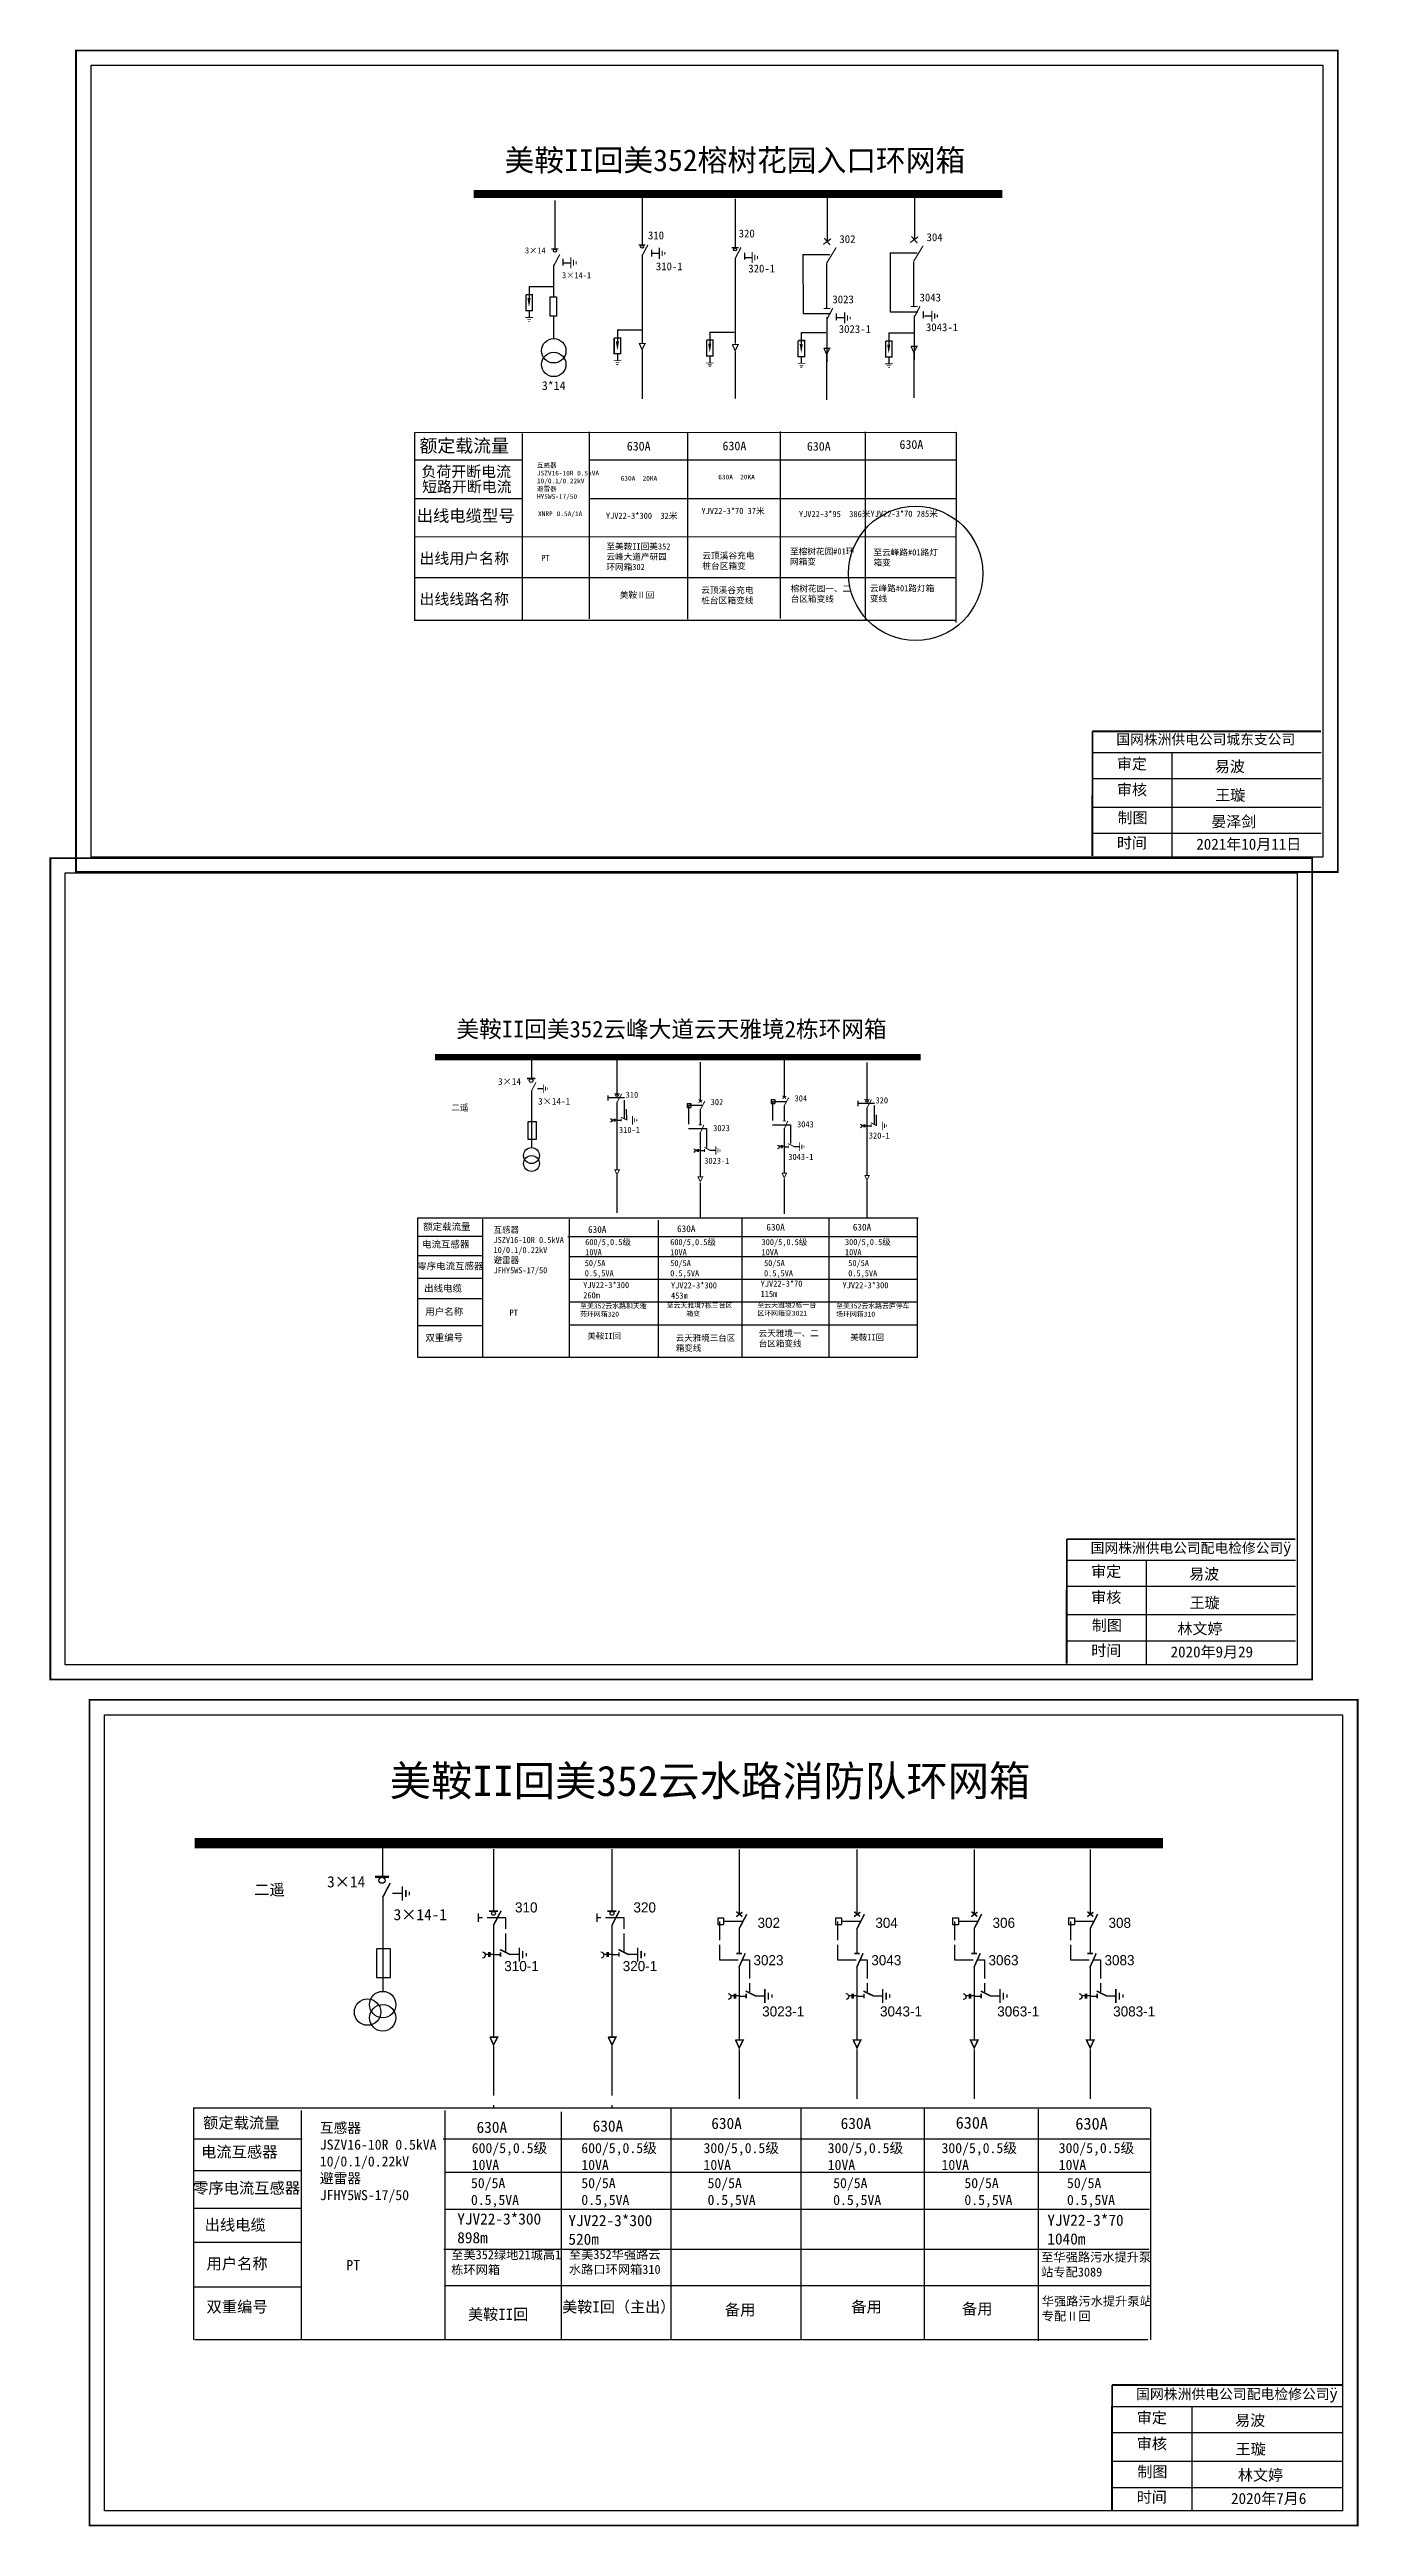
# Model space of a CAD drawing. Header units: millimetres. Extents: x 3402 to 6779, y -862 to 1372.
# Drawn here: x 5086 to 5927, y -252 to 1339 of the extents above; entities that cross this region are included whole.
import ezdxf

# ---------------------------------------------------------------- set-up
doc = ezdxf.new("R2010")
doc.units = ezdxf.units.MM
for name, pattern in [('ACAD_ISO02W100', [15, 12, -3]), ('CENTER', [50.8, 31.75, -6.35, 6.35, -6.35]), ('DASHED2', [9.525, 6.35, -3.175])]:
    doc.linetypes.add(name, pattern=pattern)
doc.layers.add('2', color=7, linetype='Continuous')
doc.styles.add('_txtstyle_3.96_0_0', font='simsun.ttc', dxfattribs={"height": 3.96024})
doc.styles.add('_txtstyle_300.00_0_0300', font='simsun.ttc', dxfattribs={"height": 300})
doc.styles.add('HZ', font='simkai.ttf')
doc.styles.add('hztxt_txtstyle_0.00_0_0', font='simkai.ttf')
doc.styles.add('hztxt_txtstyle_1.80_0_0', font='', dxfattribs={"height": 1.8, "bigfont": 'hztxt.shx'})
doc.styles.add('hztxt_txtstyle_2.70_0_0', font='simkai.ttf', dxfattribs={"height": 2.7})
doc.styles.add('KaiTi_txtstyle_1.11_0_0', font='simkai.ttf', dxfattribs={"height": 1.109414})
doc.styles.add('KaiTi_txtstyle_3.00_0_0', font='simkai.ttf', dxfattribs={"height": 3})
doc.styles.add('SimSun_txtstyle_200.00_0_0200', font='', dxfattribs={"height": 200})
doc.styles.add('STYLE1', font='txt.shx', dxfattribs={"height": 2.6})
doc.styles.add('字体', font='simkai_0.ttf', dxfattribs={"height": 2.5})
doc.styles.add('楷体_GB2312_txtstyle_1.09_0_0', font='simkai_0.ttf', dxfattribs={"height": 1.0944})
doc.styles.add('黑体_txtstyle_14.00_0_0', font='simhei.ttf', dxfattribs={"height": 14})
doc.styles.get('hztxt_txtstyle_1.80_0_0').set_extended_font_data('hztxt')
doc.styles.get('SimSun_txtstyle_200.00_0_0200').set_extended_font_data('SimSun')

msp = doc.modelspace()

# ---------------------------------------------------------------- texts
at = {"color": 0}
for s, height, style, p in [('3×14', 3.92, 'HZ', (5391.3, 1208.4)), ('3×14-1', 3.92, 'HZ', (5415.1, 1192.5)), ('额定载流量', 8.44, 'HZ', (5323.5, 1080.7)), ('负荷开断电流', 7.03, 'HZ', (5324.8, 1064.8)), ('短路开断电流', 7.03, 'HZ', (5325.2, 1055.1)), ('出线电缆型号', 7.69, 'HZ', (5321.7, 1036.1)), ('出线用户名称', 7.03, 'HZ', (5323.5, 1009)), ('出线线路名称', 7.03, 'HZ', (5323.5, 982.9)), ('310', 6.48, 'hztxt_txtstyle_1.80_0_0', (5384.9, 142.7)), ('320', 6.48, 'hztxt_txtstyle_1.80_0_0', (5461, 142.7)), ('302', 6.48, 'hztxt_txtstyle_1.80_0_0', (5540.7, 132.8)), ('304', 6.48, 'hztxt_txtstyle_1.80_0_0', (5616.4, 132.8)), ('306', 6.48, 'hztxt_txtstyle_1.80_0_0', (5691.7, 132.8)), ('308', 6.48, 'hztxt_txtstyle_1.80_0_0', (5766.2, 132.8)), ('310-1', 6.48, 'hztxt_txtstyle_1.80_0_0', (5378, 105)), ('320-1', 6.48, 'hztxt_txtstyle_1.80_0_0', (5454.1, 105)), ('3023', 6.48, 'hztxt_txtstyle_1.80_0_0', (5538.1, 108.8)), ('3043', 6.48, 'hztxt_txtstyle_1.80_0_0', (5613.8, 108.8)), ('3063', 6.48, 'hztxt_txtstyle_1.80_0_0', (5689.1, 108.8)), ('3083', 6.48, 'hztxt_txtstyle_1.80_0_0', (5763.6, 108.8)), ('3023-1', 6.48, 'hztxt_txtstyle_1.80_0_0', (5543.7, 75.9)), ('3043-1', 6.48, 'hztxt_txtstyle_1.80_0_0', (5619.4, 75.9)), ('3063-1', 6.48, 'hztxt_txtstyle_1.80_0_0', (5694.7, 75.9)), ('3083-1', 6.48, 'hztxt_txtstyle_1.80_0_0', (5769.2, 75.9))]:
    msp.add_text(s, height=height, dxfattribs=dict(at, style=style)).set_placement(p)
for s, height, p in [('310', 5.06, (5470.3, 1217.5)), ('320', 5.06, (5528.6, 1218.7)), ('302', 5.06, (5593.3, 1215.1)), ('304', 5.06, (5649.3, 1216.3)), ('310-1', 5.06, (5475.4, 1197.6)), ('320-1', 5.06, (5534.8, 1196.2)), ('3023', 5.06, (5588.8, 1176.4)), ('3043', 5.06, (5644.8, 1177.6)), ('3023-1', 5.06, (5592.9, 1157.3)), ('3043-1', 5.06, (5648.9, 1158.5)), ('3*14', 5.62, (5402.1, 1120.7)), ('630A', 5.62, (5456.7, 1081.8)), ('630A', 5.62, (5518.2, 1082)), ('630A', 5.62, (5572.4, 1081.7)), ('630A', 5.62, (5631.9, 1082.9))]:
    msp.add_text(s, height=height, dxfattribs=at).set_placement(p)
for s, p in [('XNRP', (5399.7, 1039.7)), ('0.5A/1A', (5411.7, 1039.7))]:
    msp.add_text(s, height=3).set_placement(p)
at = {"color": 0, "linetype": 'Continuous', "style": 'hztxt_txtstyle_2.70_0_0'}
for s, height, p in [('3×14', 4.34, (5374, 674.3)), ('310', 3.95, (5456, 666)), ('3×14-1', 4.34, (5399.7, 661.6)), ('302', 3.95, (5510.6, 661.3)), ('304', 3.95, (5564.5, 663.7)), ('320', 3.95, (5616.5, 662.4)), ('310-1', 3.95, (5451.7, 643.4)), ('3023', 3.95, (5512.2, 644.6)), ('3043', 3.95, (5566.1, 647)), ('320-1', 3.95, (5612.2, 639.8)), ('3023-1', 3.95, (5506.5, 623.6)), ('3043-1', 3.95, (5560.5, 626.1)), ('3×14', 7.2, (5264.2, 158.8)), ('3×14-1', 7.2, (5306.9, 137.7))]:
    msp.add_text(s, height=height, dxfattribs=at).set_placement(p)
at = {"color": 7, "linetype": 'Continuous', "attachment_point": 1}
for s, insert, char_height, width, style in [('美鞍II回美352榕树花园入口环网箱', (5378.2, 1275.3), 14, 326.781, '黑体_txtstyle_14.00_0_0'), ('YJV22-3*300  32{\\fKaiTi|b0|i0|c134|p49;米}', (5443.3, 1041.9), 3.96, 43.583, '_txtstyle_3.96_0_0'), ('YJV22-3*70 37{\\fKaiTi|b0|i0|c134|p49;米}', (5504.7, 1045), 3.96, 43.583, '_txtstyle_3.96_0_0'), ('YJV22-3*95  386{\\fKaiTi|b0|i0|c134|p49;米}', (5567.3, 1043), 3.96, 43.583, '_txtstyle_3.96_0_0'), ('YJV22-3*70 285{\\fKaiTi|b0|i0|c134|p49;米}', (5613.3, 1043.2), 3.96, 43.583, '_txtstyle_3.96_0_0'), ('{\\fKaiTi|b0|i0|c134|p49;至美鞍}II{\\fKaiTi|b0|i0|c134|p49;回美}352{\\fKaiTi|b0|i0|c134|p49;云峰大道产研园环网箱}302', (5443.6, 1022.2), 3.96, 43.583, '_txtstyle_3.96_0_0'), ('{\\fKaiTi|b0|i0|c134|p49;至榕树花园}#01{\\fKaiTi|b0|i0|c134|p49;环网箱变}', (5561.6, 1019), 3.96, 43.583, '_txtstyle_3.96_0_0'), ('{\\fSimSun|b0|i0|c134|p2;至云峰路#0\\fSimSun|b0|i0|c0|p2;1\\fSimSun|b0|i0|c134|p2;路灯箱变}', (5615.2, 1018.4), 3.96, 43.583, '_txtstyle_3.96_0_0'), ('榕树花园一、二台区箱变线', (5562, 995.1), 3.96, 43.583, '_txtstyle_3.96_0_0'), ('{\\fSimSun|b0|i0|c134|p2;云峰路#0\\fSimSun|b0|i0|c0|p2;1\\fSimSun|b0|i0|c134|p2;路灯箱变线}', (5612.9, 995.3), 3.96, 43.583, '_txtstyle_3.96_0_0'), ('{\\fSimSun|b0|i0|c134|p2;晏泽剑}', (5832.2, 847), 7.069, 55.282, '楷体_GB2312_txtstyle_1.09_0_0'), ('2021{\\fSimSun|b0|i0|c134|p2;年}10{\\fSimSun|b0|i0|c134|p2;月11日}', (5822.6, 832.5), 7.069, 103.399, '楷体_GB2312_txtstyle_1.09_0_0'), ('{\\fSimSun|b0|i0|c134|p2;美鞍II回}', (5431.4, 515), 3.892, 38.893, '字体'), ('{\\fSimSun|b0|i0|c134|p2;云天雅境三台区箱变线}', (5488.2, 513.7), 3.892, 38.893, '字体'), ('{\\fSimSun|b0|i0|c134|p2;美鞍II回}', (5600.3, 514.1), 3.892, 38.893, '字体'), ('{\\fSimSun|b0|i0|c134|p2;林文婷}', (5810.5, 328.5), 7.069, 55.282, '楷体_GB2312_txtstyle_1.09_0_0'), ('2020{\\fSimSun|b0|i0|c134|p2;年}9{\\fSimSun|b0|i0|c134|p2;月29}', (5806.1, 313.6), 7.069, 103.399, '楷体_GB2312_txtstyle_1.09_0_0'), ('{\\fSimSun|b0|i0|c134|p2;YJV22-3*300 \\P520m}', (5419.2, -51.6), 7.202, 116.111, 'KaiTi_txtstyle_1.11_0_0'), ('{\\fSimSun|b0|i0|c134|p2;至美352华强路云水路口环网箱310}', (5419.5, -74.1), 5.762, 62.347, 'KaiTi_txtstyle_1.11_0_0'), ('{\\fSimSun|b0|i0|c134|p2;美鞍II回}', (5354.7, -111.9), 7.105, 70.995, '字体'), ('{\\fSimSun|b0|i0|c134|p2;美鞍I回（主出）}', (5415.2, -107.1), 7.105, 70.995, '楷体_GB2312_txtstyle_1.09_0_0'), ('{\\fSimSun|b0|i0|c134|p2;林文婷}', (5849.3, -215.2), 7.105, 55.564, '楷体_GB2312_txtstyle_1.09_0_0'), ('2020{\\fSimSun|b0|i0|c134|p2;年}7{\\fSimSun|b0|i0|c134|p2;月6}', (5844.9, -230.2), 7.105, 103.925, '楷体_GB2312_txtstyle_1.09_0_0')]:
    msp.add_mtext(s, dxfattribs=dict(at, insert=insert, char_height=char_height, width=width, style=style))
at = {"linetype": 'Continuous', "attachment_point": 1}
for s, insert, char_height, width, style in [('\\A1;{\\fSimSun|b0|i0|c134|p2;互感器\\PJSZV16-10R 0.5kVA\\P10/0.1/0.22kV\\P避雷器\\PHY5WS-17/50}', (5399, 1073.8), 3, 33.191, 'KaiTi_txtstyle_3.00_0_0'), ('{\\fSimSun|b0|i0|c134|p2;50/5A\\P0.5,5VA}', (5508.6, -27.9), 6.482, 116.111, 'hztxt_txtstyle_2.70_0_0'), ('{\\fSimSun|b0|i0|c134|p2;50/5A\\P0.5,5VA}', (5589.3, -27.9), 6.482, 116.111, 'hztxt_txtstyle_2.70_0_0')]:
    msp.add_mtext(s, dxfattribs=dict(at, insert=insert, char_height=char_height, width=width, style=style))
at = {"color": 7, "linetype": 'Continuous', "lineweight": 0, "ltscale": 1.910949, "char_height": 3, "attachment_point": 1, "style": '_txtstyle_300.00_0_0300'}
for insert in [(5515.5, 1066.3), (5452.8, 1065.5)]:
    msp.add_mtext('630A  20KA', dxfattribs=dict(at, insert=insert))
at = {"color": 0, "linetype": 'Continuous', "attachment_point": 1}
for s, insert, char_height, width, style in [('{\\fSimSun|b0|i0|c134|p2;PT}', (5401.8, 1014.8), 3.96, 43.583, 'STYLE1'), ('{\\fSimSun|b0|i0|c134|p2;美鞍Ⅱ回}', (5452.2, 991), 3.96, 43.583, 'STYLE1'), ('{\\H0.9167x;\\C256;国网株洲供电公司城东支公司}', (5771.2, 899.5), 7.069, 193.259, '字体'), ('\\f\uffbfﾬￌﾣﾤ_GB2312|b0|i0|c134|p49;审定', (5771.6, 884.1), 7.069, 55.282, '字体'), ('{\\fSimSun|b0|i0|c134|p2;易波}', (5834.5, 882.4), 7.069, 55.282, '字体'), ('\\f\uffbfﾬￌﾣﾤ_GB2312|b0|i0|c134|p49;审核', (5771.6, 867.5), 7.069, 55.282, '字体'), ('{\\fSimSun|b0|i0|c134|p2;王璇}', (5834.8, 864), 7.069, 55.282, '字体'), ('\\f\uffbfﾬￌﾣﾤ_GB2312|b0|i0|c134|p49;制图', (5772, 849.5), 7.069, 55.282, '字体'), ('\\f\uffbfﾬￌﾣﾤ_GB2312|b0|i0|c134|p49;时间', (5771.6, 833.3), 7.069, 55.282, '字体'), ('{\\fSimSun|b0|i0|c134|p2;美鞍II回美352云峰大道云天雅境2栋环网箱}', (5347.2, 715.5), 10.669, 304.967, '字体'), ('{\\fSimSun|b0|i0|c134|p2;二遥}', (5344, 661.7), 3.946, 63.608, 'hztxt_txtstyle_2.70_0_0'), ('{\\fSimSun|b0|i0|c134|p2;电流互感器}', (5325.2, 574.1), 4.34, 69.969, 'hztxt_txtstyle_2.70_0_0'), ('{\\fSimSun|b0|i0|c134|p2;额定载流量}', (5325.9, 585.4), 4.34, 69.969, 'hztxt_txtstyle_2.70_0_0'), ('\\A1;{\\fSimSun|b0|i0|c134|p2;互感器\\PJSZV16-10R 0.5kVA\\P10/0.1/0.22kV\\P避雷器\\PJFHY5WS-17/50}', (5371.1, 583.2), 3.906, 72.027, 'hztxt_txtstyle_2.70_0_0'), ('\\A1;{\\fSimSun|b0|i0|c134|p2;600/5,0.5级\\P10VA}', (5430, 575.3), 3.906, 72.027, 'hztxt_txtstyle_2.70_0_0'), ('{\\fSimSun|b0|i0|c134|p2;630A}', (5431.8, 583.6), 4.34, 69.969, 'hztxt_txtstyle_2.70_0_0'), ('\\A1;{\\fSimSun|b0|i0|c134|p2;600/5,0.5级\\P10VA}', (5484.6, 575.3), 3.906, 72.027, 'hztxt_txtstyle_2.70_0_0'), ('{\\fSimSun|b0|i0|c134|p2;630A}', (5489, 584.1), 4.34, 69.969, 'hztxt_txtstyle_2.70_0_0'), ('\\A1;{\\fSimSun|b0|i0|c134|p2;300/5,0.5级\\P10VA}', (5543.3, 575.3), 3.906, 72.027, 'hztxt_txtstyle_2.70_0_0'), ('{\\fSimSun|b0|i0|c134|p2;630A}', (5546.4, 585.1), 4.34, 69.969, 'hztxt_txtstyle_2.70_0_0'), ('\\A1;{\\fSimSun|b0|i0|c134|p2;300/5,0.5级\\P10VA}', (5596.9, 575.3), 3.906, 72.027, 'hztxt_txtstyle_2.70_0_0'), ('{\\fSimSun|b0|i0|c134|p2;630A}', (5601.9, 585.1), 4.34, 69.969, 'hztxt_txtstyle_2.70_0_0'), ('{\\fSimSun|b0|i0|c134|p2;零序电流互感器}', (5322.1, 560.1), 4.34, 69.969, 'hztxt_txtstyle_2.70_0_0'), ('{\\fSimSun|b0|i0|c134|p2;50/5A\\P0.5,5VA}', (5429.7, 561.8), 3.906, 69.969, 'hztxt_txtstyle_2.70_0_0'), ('{\\fSimSun|b0|i0|c134|p2;50/5A\\P0.5,5VA}', (5484.6, 561.8), 3.906, 69.969, 'hztxt_txtstyle_2.70_0_0'), ('{\\fSimSun|b0|i0|c134|p2;50/5A\\P0.5,5VA}', (5544.9, 561.8), 3.906, 69.969, 'hztxt_txtstyle_2.70_0_0'), ('{\\fSimSun|b0|i0|c134|p2;50/5A\\P0.5,5VA}', (5599, 561.8), 3.906, 69.969, 'hztxt_txtstyle_2.70_0_0'), ('{\\fSimSun|b0|i0|c134|p2;出线电缆}', (5326.5, 545.8), 4.34, 69.969, 'hztxt_txtstyle_2.70_0_0'), ('{\\fSimSun|b0|i0|c134|p2;YJV22-3*300 \\P260m}', (5428.7, 547.7), 3.946, 63.608, 'hztxt_txtstyle_2.70_0_0'), ('{\\fSimSun|b0|i0|c134|p2;YJV22-3*300 \\P453m}', (5485.1, 547.5), 3.946, 63.608, 'hztxt_txtstyle_2.70_0_0'), ('{\\fSimSun|b0|i0|c134|p2;YJV22-3*70\\P115m}', (5542.7, 548.6), 3.946, 63.608, 'hztxt_txtstyle_2.70_0_0'), ('{\\fSimSun|b0|i0|c134|p2;YJV22-3*300}', (5595.3, 547.6), 3.946, 63.608, 'hztxt_txtstyle_2.70_0_0'), ('{\\fSimSun|b0|i0|c134|p2;用户名称}', (5327.3, 530.8), 4.34, 69.969, 'hztxt_txtstyle_2.70_0_0'), ('{\\fSimSun|b0|i0|c134|p2;PT}', (5381.4, 530), 3.922, 30.509, 'hztxt_txtstyle_0.00_0_0'), ('{\\fSimSun|b0|i0|c134|p2;至美352云水路和天雅苑环网箱320}', (5426.7, 533.9), 3.156, 44.033, 'hztxt_txtstyle_2.70_0_0'), ('{\\fSimSun|b0|i0|c134|p2;至云天雅境7栋三台区^I箱变}', (5482.3, 534.3), 3.156, 43.96, 'hztxt_txtstyle_2.70_0_0'), ('{\\fSimSun|b0|i0|c134|p2;至云天雅境2栋一台区环网箱变3021}', (5540.6, 534.5), 3.156, 41.467, 'hztxt_txtstyle_2.70_0_0'), ('{\\fSimSun|b0|i0|c134|p2;至\\C256;美352云水路云庐停车场环网箱\\C0;310}', (5591.2, 533.9), 3.156, 41.467, 'hztxt_txtstyle_2.70_0_0'), ('{\\fSimSun|b0|i0|c134|p2;双重编号}', (5327.3, 514.1), 4.34, 69.969, 'hztxt_txtstyle_2.70_0_0'), ('{\\fSimSun|b0|i0|c134|p2;云天雅境一、二台区箱变线}', (5541.4, 516.7), 3.946, 41.467, 'hztxt_txtstyle_2.70_0_0'), ('{\\H0.9167x;\\C256;国网株洲供电公司配电检修公司\\fSimSun|b0|i0|c134|p2;\\H1.091x;ÿ}', (5754.7, 380.7), 7.069, 193.259, '字体'), ('\\f\uffbfﾬￌﾣﾤ_GB2312|b0|i0|c134|p49;审定', (5755.1, 365.3), 7.069, 55.282, '字体'), ('{\\fSimSun|b0|i0|c134|p2;易波}', (5818, 363.6), 7.069, 55.282, '字体'), ('\\f\uffbfﾬￌﾣﾤ_GB2312|b0|i0|c134|p49;审核', (5755.1, 348.7), 7.069, 55.282, '字体'), ('{\\fSimSun|b0|i0|c134|p2;王璇}', (5818.3, 345.2), 7.069, 55.282, '字体'), ('\\f\uffbfﾬￌﾣﾤ_GB2312|b0|i0|c134|p49;制图', (5755.5, 330.7), 7.069, 55.282, '字体'), ('\\f\uffbfﾬￌﾣﾤ_GB2312|b0|i0|c134|p49;时间', (5755.1, 314.5), 7.069, 55.282, '字体'), ('{\\fSimSun|b0|i0|c134|p2;二遥}', (5217.3, 160.9), 7.202, 116.111, 'hztxt_txtstyle_2.70_0_0'), ('{\\fSimSun|b0|i0|c134|p2;额定载流量}', (5184.5, 11.2), 7.202, 116.111, 'hztxt_txtstyle_2.70_0_0'), ('\\A1;{\\fSimSun|b0|i0|c134|p2;互感器\\PJSZV16-10R 0.5kVA\\P10/0.1/0.22kV\\P避雷器\\PJFHY5WS-17/50}', (5259.5, 7.6), 6.482, 119.526, 'hztxt_txtstyle_2.70_0_0'), ('{\\fSimSun|b0|i0|c134|p2;630A}', (5360.2, 8.3), 7.202, 116.111, 'hztxt_txtstyle_2.70_0_0'), ('{\\fSimSun|b0|i0|c134|p2;630A}', (5434.8, 9.1), 7.202, 116.111, 'hztxt_txtstyle_2.70_0_0'), ('{\\fSimSun|b0|i0|c134|p2;630A}', (5511, 10.8), 7.202, 116.111, 'hztxt_txtstyle_2.70_0_0'), ('{\\fSimSun|b0|i0|c134|p2;630A}', (5594.1, 10.8), 7.202, 116.111, 'hztxt_txtstyle_2.70_0_0'), ('{\\fSimSun|b0|i0|c134|p2;630A}', (5668, 11.4), 7.633, 61.375, 'hztxt_txtstyle_0.00_0_0'), ('{\\fSimSun|b0|i0|c134|p2;630A}', (5744.9, 10.8), 7.633, 61.375, 'hztxt_txtstyle_0.00_0_0'), ('{\\fSimSun|b0|i0|c134|p2;电流互感器}', (5183.2, -7.5), 7.202, 116.111, 'hztxt_txtstyle_2.70_0_0'), ('\\A1;{\\fSimSun|b0|i0|c134|p2;600/5,0.5级\\P10VA}', (5357.1, -5.4), 6.482, 119.526, 'hztxt_txtstyle_2.70_0_0'), ('\\A1;{\\fSimSun|b0|i0|c134|p2;600/5,0.5级\\P10VA}', (5427.5, -5.4), 6.482, 119.526, 'hztxt_txtstyle_2.70_0_0'), ('\\A1;{\\fSimSun|b0|i0|c134|p2;300/5,0.5级\\P10VA}', (5506, -5.4), 6.482, 119.526, 'hztxt_txtstyle_2.70_0_0'), ('\\A1;{\\fSimSun|b0|i0|c134|p2;300/5,0.5级\\P10VA}', (5585.8, -5.4), 6.482, 119.526, 'hztxt_txtstyle_2.70_0_0'), ('\\A1;{\\fSimSun|b0|i0|c134|p2;300/5,0.5级\\P10VA}', (5658.9, -5.4), 6.482, 119.526, 'hztxt_txtstyle_2.70_0_0'), ('\\A1;{\\fSimSun|b0|i0|c134|p2;300/5,0.5级\\P10VA}', (5734.2, -5.4), 6.482, 119.526, 'hztxt_txtstyle_2.70_0_0'), ('{\\fSimSun|b0|i0|c134|p2;零序电流互感器}', (5178.1, -30.7), 7.202, 116.111, 'hztxt_txtstyle_2.70_0_0'), ('{\\fSimSun|b0|i0|c134|p2;50/5A\\P0.5,5VA}', (5356.6, -27.9), 6.482, 116.111, 'hztxt_txtstyle_2.70_0_0'), ('{\\fSimSun|b0|i0|c134|p2;50/5A\\P0.5,5VA}', (5427.5, -27.9), 6.482, 116.111, 'hztxt_txtstyle_2.70_0_0'), ('{\\fSimSun|b0|i0|c134|p2;50/5A\\P0.5,5VA}', (5673.6, -27.9), 6.482, 116.111, 'hztxt_txtstyle_2.70_0_0'), ('{\\fSimSun|b0|i0|c134|p2;50/5A\\P0.5,5VA}', (5739.5, -27.9), 6.482, 116.111, 'hztxt_txtstyle_2.70_0_0'), ('{\\fSimSun|b0|i0|c134|p2;出线电缆}', (5185.5, -54.4), 7.202, 116.111, 'hztxt_txtstyle_2.70_0_0'), ('{\\fSimSun|b0|i0|c134|p2;YJV22-3*300 \\P898m}', (5347.8, -50.6), 7.202, 116.111, 'hztxt_txtstyle_2.70_0_0'), ('{\\fSimSun|b0|i0|c134|p2;YJV22-3*70 \\P1040m}', (5726.9, -51.4), 7.202, 116.111, 'hztxt_txtstyle_2.70_0_0'), ('{\\fSimSun|b0|i0|c134|p2;用户名称}', (5186.7, -79.3), 7.202, 116.111, 'hztxt_txtstyle_2.70_0_0'), ('{\\fSimSun|b0|i0|c134|p2;至美352绿地21城高1栋环网箱}', (5343.9, -74.3), 5.762, 70.907, 'hztxt_txtstyle_2.70_0_0'), ('{\\fSimSun|b0|i0|c134|p2;至华强路污水提升泵站专配3089}', (5722.9, -75.8), 5.762, 70.907, 'hztxt_txtstyle_2.70_0_0'), ('{\\fSimSun|b0|i0|c134|p2;PT}', (5276.5, -80.6), 6.508, 50.629, 'hztxt_txtstyle_0.00_0_0'), ('{\\fSimSun|b0|i0|c134|p2;双重编号}', (5186.7, -107), 7.202, 116.111, 'hztxt_txtstyle_2.70_0_0'), ('{\\fSimSun|b0|i0|c134|p2;备用}', (5519.7, -108.9), 7.202, 116.111, 'hztxt_txtstyle_2.70_0_0'), ('{\\fSimSun|b0|i0|c134|p2;备用}', (5600.9, -107), 7.202, 116.111, 'hztxt_txtstyle_2.70_0_0'), ('{\\fSimSun|b0|i0|c134|p2;备用}', (5672, -108.3), 7.202, 116.111, 'hztxt_txtstyle_2.70_0_0'), ('{\\fSimSun|b0|i0|c134|p2;华强路污水提升泵站专配Ⅱ回}', (5723.3, -104.1), 5.762, 70.907, 'hztxt_txtstyle_2.70_0_0'), ('{\\H0.9167x;\\C256;国网株洲供电公司配电检修公司\\fSimSun|b0|i0|c134|p2;\\H1.091x;ÿ}', (5783.9, -162.8), 7.105, 194.242, '字体'), ('\\f\uffbfﾬￌﾣﾤ_GB2312|b0|i0|c134|p49;审定', (5784.3, -178.3), 7.105, 55.564, '字体'), ('{\\fSimSun|b0|i0|c134|p2;易波}', (5847.5, -180), 7.105, 55.564, '字体'), ('\\f\uffbfﾬￌﾣﾤ_GB2312|b0|i0|c134|p49;审核', (5784.3, -195), 7.105, 55.564, '字体'), ('{\\fSimSun|b0|i0|c134|p2;王璇}', (5847.8, -198.4), 7.105, 55.564, '字体'), ('\\f\uffbfﾬￌﾣﾤ_GB2312|b0|i0|c134|p49;制图', (5784.7, -213), 7.105, 55.564, '字体'), ('\\f\uffbfﾬￌﾣﾤ_GB2312|b0|i0|c134|p49;时间', (5784.3, -229.3), 7.105, 55.564, '字体')]:
    msp.add_mtext(s, dxfattribs=dict(at, insert=insert, char_height=char_height, width=width, style=style))
at = {"color": 7, "linetype": 'DASHED2', "lineweight": 0, "ltscale": 1.313745, "char_height": 4, "width": 38.852, "attachment_point": 1, "style": 'SimSun_txtstyle_200.00_0_0200'}
for s, insert in [('云顶溪谷充电桩台区箱变', (5505.2, 1016.3)), ('云顶溪谷充电桩台区箱变线', (5504.5, 994.2))]:
    msp.add_mtext(s, dxfattribs=dict(at, insert=insert))
at = {"insert": (5304.4, 237), "char_height": 19.476, "width": 638.954, "attachment_point": 1, "style": '字体'}
msp.add_mtext('{\\fSimSun|b0|i0|c134|p2;\\C0;美鞍II回美352云水路消防队环网箱}', dxfattribs=at)

# ---------------------------------------------------------------- blocks, each defined once
blk = doc.blocks.new('JD')
for points in [[(-2, 0.2), (-2, -0.2), (2, 0.2), (2, -0.2)], [(1, -1.2), (1, -0.8), (-1, -1.2), (-1, -0.8)], [(-0.5, -1.8), (-0.5, -2.2), (0.5, -1.8), (0.5, -2.2)]]:
    blk.add_trace(points)

# ---------------------------------------------------------------- linework, layer by layer
at = {"color": 0}
for p, q in [((5410.5, 1242.4), (5410.5, 1211.4)), ((5466.5, 1244.9), (5466.5, 1213.9)), ((5526.3, 1243.4), (5526.3, 1212.2)), ((5585.5, 1244.8), (5585.5, 1215.7)), ((5641.5, 1243.9), (5641.5, 1216.9)), ((5409.7, 1201.2), (5409.7, 1180.5)), ((5415.9, 1202.5), (5420.6, 1202.5)), ((5466.5, 1207), (5466.5, 1150.7)), ((5472.8, 1208.7), (5477.5, 1208.7)), ((5526.3, 1205.2), (5526.3, 1150.5)), ((5532.3, 1205.9), (5537.1, 1205.9)), ((5569.6, 1207.7), (5587.2, 1207.7)), ((5569.9, 1207.5), (5570, 1169.8)), ((5585, 1201.9), (5585, 1173.3)), ((5625.6, 1208.9), (5643.2, 1208.9)), ((5625.9, 1208.7), (5626, 1171)), ((5641, 1203.1), (5641, 1174.5)), ((5393.9, 1187.2), (5393.9, 1179.5)), ((5394, 1187.1), (5409.7, 1187.1)), ((5393.9, 1171.5), (5393.9, 1167.5)), ((5409.7, 1168.2), (5409.7, 1153.7)), ((5570, 1169.8), (5587.6, 1169.8)), ((5585.3, 1167.4), (5585.3, 1138.8)), ((5591.9, 1167.2), (5596.6, 1167.2)), ((5626, 1171), (5643.6, 1171)), ((5641.3, 1168.6), (5641.3, 1140)), ((5647.9, 1168.4), (5652.6, 1168.4)), ((5450.7, 1159.5), (5450.7, 1151.8)), ((5450.8, 1159.4), (5466.4, 1159.4)), ((5466.5, 1146.2), (5466.5, 1115.1)), ((5510, 1158), (5510, 1150.3)), ((5510.1, 1157.9), (5525.8, 1157.9)), ((5568.8, 1157.7), (5568.8, 1150)), ((5568.9, 1157.6), (5584.6, 1157.6)), ((5625, 1157.4), (5625, 1149.8)), ((5625.1, 1157.4), (5640.8, 1157.4)), ((5450.7, 1143.7), (5450.7, 1139.7)), ((5510, 1142.3), (5510, 1138.3)), ((5526.3, 1145.4), (5526.3, 1115.3)), ((5568.8, 1142), (5568.8, 1138)), ((5585.1, 1143), (5585.1, 1114.4)), ((5625, 1141.7), (5625, 1137.7)), ((5641.1, 1144.2), (5641.1, 1115.6)), ((5320.5, 1093.4), (5668.7, 1093.7)), ((5320.5, 972.5), (5320.5, 1093.4)), ((5389.5, 1092.8), (5389.5, 972.6)), ((5432.6, 1093.9), (5432.6, 973.7)), ((5495.7, 1093.7), (5495.7, 973.5)), ((5555.3, 1094.1), (5555.3, 973.9)), ((5609.9, 1093.8), (5609.9, 973)), ((5668.3, 1093.7), (5668.2, 971.4)), ((5320.6, 1075.8), (5389.5, 1075.8)), ((5320.7, 1051), (5389.8, 1051)), ((5432.6, 1051), (5668.2, 1051)), ((5668.2, 1000), (5320.5, 1000)), ((5668.2, 972.6), (5320.5, 972.6)), ((5395.4, 691.4), (5395.4, 678.5)), ((5450.4, 692.4), (5450.4, 668.5)), ((5503.9, 688.9), (5503.9, 663.8)), ((5557.8, 691.3), (5557.8, 666.2)), ((5611, 688.8), (5611, 664.9)), ((5395.5, 670.6), (5395.5, 634.1)), ((5399.3, 672), (5403, 672)), ((5450.4, 663.2), (5450.4, 619.8)), ((5456.7, 651.7), (5456.5, 658.7)), ((5495.6, 662.4), (5497.9, 662.4)), ((5495.6, 662.4), (5495.6, 659.8)), ((5495.6, 659.8), (5497.9, 659.8)), ((5497.9, 662.4), (5497.9, 659.8)), ((5503.9, 658.5), (5503.9, 648.8)), ((5549.5, 664.9), (5551.9, 664.9)), ((5549.5, 664.9), (5549.5, 662.3)), ((5549.5, 662.3), (5551.9, 662.3)), ((5551.9, 664.9), (5551.9, 662.3)), ((5557.8, 660.9), (5557.8, 651.2)), ((5611, 659.6), (5611, 616.2)), ((5617.2, 648.1), (5617.1, 655.1)), ((5450.4, 651.7), (5453.1, 651.7)), ((5503.9, 643.9), (5503.9, 615.4)), ((5557.8, 646.4), (5557.8, 617.8)), ((5611, 648.1), (5613.7, 648.1)), ((5503.9, 632.2), (5506.6, 632.2)), ((5510.2, 632.3), (5513.8, 632.3)), ((5557.8, 634.6), (5560.5, 634.6)), ((5564.1, 634.7), (5567.8, 634.7)), ((5364.4, 576.9), (5322.5, 576.9)), ((5364.2, 564.5), (5322.3, 564.5)), ((5364.2, 550), (5322.3, 550)), ((5364, 536.8), (5322.2, 536.8)), ((5364.2, 519.5), (5322.3, 519.5)), ((5299.8, 187.2), (5299.8, 165.9)), ((5371.1, 183.3), (5371.1, 143.6)), ((5447.2, 183.3), (5447.2, 143.6)), ((5528.9, 183.1), (5528.9, 141.4)), ((5604.6, 183.1), (5604.6, 141.4)), ((5679.9, 183.1), (5679.9, 141.4)), ((5754.4, 183.1), (5754.4, 141.4)), ((5299.9, 152.7), (5299.9, 92.1)), ((5306.3, 155.1), (5312.4, 155.1)), ((5371.1, 134.8), (5371.1, 62.7)), ((5447.2, 134.8), (5447.2, 62.7)), ((5515.1, 139.2), (5518.9, 139.2)), ((5515.1, 139.2), (5515.1, 134.9)), ((5515.1, 134.9), (5518.9, 134.9)), ((5518.9, 139.2), (5518.9, 134.9)), ((5528.9, 132.6), (5528.9, 116.5)), ((5590.7, 139.2), (5594.6, 139.2)), ((5590.7, 139.2), (5590.7, 134.9)), ((5590.7, 134.9), (5594.6, 134.9)), ((5594.6, 139.2), (5594.6, 134.9)), ((5604.6, 132.6), (5604.6, 116.5)), ((5666, 139.2), (5669.9, 139.2)), ((5666, 139.2), (5666, 134.9)), ((5666, 134.9), (5669.9, 134.9)), ((5669.9, 139.2), (5669.9, 134.9)), ((5679.9, 132.6), (5679.9, 116.5)), ((5740.5, 139.2), (5744.4, 139.2)), ((5740.5, 139.2), (5740.5, 134.9)), ((5740.5, 134.9), (5744.4, 134.9)), ((5744.4, 139.2), (5744.4, 134.9)), ((5754.4, 132.6), (5754.4, 116.5)), ((5371.1, 115.6), (5375.6, 115.6)), ((5381.4, 115.8), (5387.5, 115.8)), ((5447.2, 115.6), (5451.7, 115.6)), ((5457.5, 115.8), (5463.6, 115.8)), ((5528.9, 108.5), (5528.9, 61)), ((5604.6, 108.5), (5604.6, 61)), ((5679.9, 108.5), (5679.9, 61)), ((5754.4, 108.5), (5754.4, 61)), ((5528.9, 89), (5533.4, 89)), ((5539.2, 89.1), (5545.3, 89.1)), ((5604.6, 89), (5609.1, 89)), ((5614.9, 89.1), (5621, 89.1)), ((5679.9, 89), (5684.4, 89)), ((5690.2, 89.1), (5696.3, 89.1)), ((5754.4, 89), (5758.9, 89)), ((5764.7, 89.1), (5770.8, 89.1)), ((5248.2, -2.9), (5178.7, -2.9)), ((5248, -23.3), (5178.5, -23.3)), ((5248, -47.4), (5178.5, -47.4)), ((5247.7, -69.4), (5178.2, -69.4)), ((5248, -98.1), (5178.5, -98.1))]:
    msp.add_line(p, q, dxfattribs=at)
at = {"color": 0, "ltscale": 3.928081}
msp.add_line((5432.6, 1075.8), (5668.2, 1075.9), dxfattribs=at)
at = {"color": 0, "ltscale": 5.344111}
msp.add_line((5668.2, 1026.4), (5320.6, 1026.1), dxfattribs=at)
at = {"color": 0, "linetype": 'Continuous'}
for p, q in [((5755.9, 887.8), (5902.8, 887.8)), ((5806.9, 887.8), (5806.9, 821)), ((5755.9, 871.1), (5902.8, 871.1)), ((5755.9, 852.8), (5902.8, 852.8)), ((5755.9, 836.1), (5902.8, 836.1)), ((5322.2, 588.9), (5643.9, 588.9)), ((5322.4, 499.2), (5322.4, 588.9)), ((5530.6, 588.8), (5530.6, 499.2)), ((5586.6, 588.8), (5586.6, 499.2)), ((5364, 588), (5364, 499.2)), ((5418.9, 576.9), (5643.3, 576.9)), ((5419.6, 588), (5419.6, 499.2)), ((5476.8, 587.4), (5476.8, 499.2)), ((5643.3, 588.7), (5643.3, 499.1)), ((5419.6, 564), (5643.3, 564)), ((5419.6, 549.6), (5643.3, 549.6)), ((5419.6, 535), (5643.3, 535)), ((5419.6, 520.2), (5643.3, 520.2)), ((5643.3, 499.2), (5322.7, 499.2)), ((5739.4, 369), (5886.3, 369)), ((5790.4, 369), (5790.4, 302.2)), ((5739.4, 352.2), (5886.3, 352.2)), ((5739.4, 334), (5886.3, 334)), ((5739.4, 317.2), (5886.3, 317.2)), ((5178.3, 17.1), (5792.9, 17.1)), ((5178.6, -131.8), (5178.6, 17.1)), ((5484.9, 16.9), (5484.9, -131.8)), ((5647.8, 16.8), (5647.8, -131.9)), ((5721, 16.3), (5721, -132.4)), ((5793.2, 17), (5793.2, -131.9)), ((5247.6, 15.5), (5247.6, -131.8)), ((5339.8, 15.5), (5339.8, -131.8)), ((5414.6, 14.6), (5414.6, -131.7)), ((5338.7, -2.8), (5793.1, -2.8)), ((5339.8, -24.2), (5793.2, -24.2)), ((5768.5, -174.6), (5916.2, -174.6)), ((5819.7, -174.6), (5819.7, -241.7)), ((5768.5, -191.4), (5916.2, -191.4)), ((5768.5, -209.8), (5916.2, -209.8)), ((5768.5, -226.6), (5916.2, -226.6))]:
    msp.add_line(p, q, dxfattribs=at)
at = {"color": 0, "linetype": 'ACAD_ISO02W100'}
for p, q in [((5505.1, 661.1), (5496.3, 661.1)), ((5496.3, 661.1), (5496.3, 646.2)), ((5559, 663.5), (5550.3, 663.5)), ((5550.3, 663.5), (5550.3, 648.6)), ((5496.3, 646.2), (5507.9, 646.2)), ((5507.9, 646.2), (5507.9, 633.9)), ((5550.3, 648.6), (5561.8, 648.6)), ((5561.8, 648.6), (5561.8, 636.3)), ((5530.8, 136.9), (5516.3, 136.9)), ((5516.3, 136.9), (5516.3, 112.2)), ((5606.5, 136.9), (5592, 136.9)), ((5592, 136.9), (5592, 112.2)), ((5681.8, 136.9), (5667.3, 136.9)), ((5667.3, 136.9), (5667.3, 112.2)), ((5756.3, 136.9), (5741.8, 136.9)), ((5741.8, 136.9), (5741.8, 112.2)), ((5516.3, 112.2), (5535.5, 112.2)), ((5535.5, 112.2), (5535.5, 91.8)), ((5592, 112.2), (5611.2, 112.2)), ((5611.2, 112.2), (5611.2, 91.8)), ((5667.3, 112.2), (5686.5, 112.2)), ((5686.5, 112.2), (5686.5, 91.8)), ((5741.8, 112.2), (5761, 112.2)), ((5761, 112.2), (5761, 91.8))]:
    msp.add_line(p, q, dxfattribs=at)
at = {"color": 0, "linetype": 'CENTER'}
for p, q in [((5450.4, 616.3), (5450.4, 592.2)), ((5503.9, 611.5), (5503.9, 589)), ((5557.9, 614), (5557.9, 591.4)), ((5611, 612.6), (5611, 588.6)), ((5371.1, 56.9), (5371.1, 17)), ((5447.2, 56.9), (5447.2, 17)), ((5528.9, 54.7), (5528.9, 17.3)), ((5604.6, 54.7), (5604.6, 17.3)), ((5679.9, 54.7), (5679.9, 17.3)), ((5754.4, 54.7), (5754.4, 17.3))]:
    msp.add_line(p, q, dxfattribs=at)
at = {"linetype": 'Continuous'}
for p, q in [((5568.6, 16.9), (5568.6, -131.8)), ((5339.8, -48), (5792.5, -48)), ((5339.2, -73.6), (5792.4, -73.6)), ((5339.8, -96.9), (5793.1, -96.9)), ((5791.5, -131.8), (5179.1, -131.8))]:
    msp.add_line(p, q, dxfattribs=at)
at = {"color": 0, "linetype": 'Continuous', "const_width": 1.18}
for points in [[(5102.9, 1338.8), (5913.5, 1338.8), (5913.5, 811.1), (5102.9, 811.1)], [(5086.4, 820), (5897, 820), (5897, 292.3), (5086.4, 292.3)], [(5111.5, 279.3), (5926.2, 279.3), (5926.2, -251.1), (5111.5, -251.1)]]:
    msp.add_lwpolyline(points, close=True, dxfattribs=at)
at = {"color": 0, "linetype": 'Continuous'}
for points in [[(5112.5, 1329.3), (5903.9, 1329.3), (5903.9, 820.6), (5112.5, 820.6)], [(5407.5, 1180.5), (5411.6, 1180.5), (5411.6, 1168.2), (5407.5, 1168.2)], [(5096, 810.5), (5887.4, 810.5), (5887.4, 301.8), (5096, 301.8)], [(5121.1, 269.7), (5916.6, 269.7), (5916.6, -241.6), (5121.1, -241.6)]]:
    msp.add_lwpolyline(points, close=True, dxfattribs=at)
at = {"color": 0}
for points, const_width in [([(5358.3, 1246.6), (5698, 1246.6)], 5.06), ([(5408.2, 1211.3), (5412.7, 1211.3)], 0.759), ([(5464.3, 1213.8), (5468.7, 1213.8)], 0.759), ([(5466.5, 1206.8), (5470.3, 1214)], 0.759), ([(5524.1, 1212.1), (5528.6, 1212.1)], 0.759), ([(5526.3, 1205.1), (5530.1, 1212.3)], 0.759), ([(5582.9, 1214.2), (5587.9, 1217.9)], 0.759), ([(5583.6, 1218.2), (5587.4, 1213.8)], 0.759), ([(5585.1, 1202.2), (5591.2, 1212.2)], 0.759), ([(5638.8, 1215.4), (5643.9, 1219.1)], 0.759), ([(5639.6, 1219.4), (5643.4, 1215)], 0.759), ([(5641, 1203.4), (5647.1, 1213.4)], 0.759), ([(5409.8, 1200.5), (5413.6, 1207.7)], 0.759), ([(5391.9, 1182), (5391.9, 1171.7), (5396, 1171.7), (5396, 1182), (5392, 1182)], 0.866), ([(5583.1, 1173.1), (5587.5, 1173.1)], 0.759), ([(5585.3, 1166.1), (5589.1, 1173.3)], 0.759), ([(5639, 1174.3), (5643.5, 1174.3)], 0.759), ([(5641.3, 1167.3), (5645.1, 1174.5)], 0.759), ([(5448.6, 1154.2), (5448.6, 1144), (5452.7, 1144), (5452.7, 1154.2), (5448.7, 1154.2)], 0.866), ([(5464.6, 1150.6), (5468.5, 1150.6), (5466.5, 1146.7), (5464.7, 1150.7)], 0.759), ([(5508, 1152.8), (5508, 1142.5), (5512.1, 1142.5), (5512.1, 1152.8), (5508.1, 1152.8)], 0.866), ([(5524.5, 1149.9), (5528.3, 1149.9), (5526.3, 1146), (5524.5, 1150)], 0.759), ([(5566.8, 1152.5), (5566.8, 1142.2), (5570.9, 1142.2), (5570.9, 1152.5), (5566.9, 1152.5)], 0.866), ([(5583.2, 1147.5), (5587.1, 1147.5), (5585.1, 1143.6), (5583.3, 1147.6)], 0.759), ([(5623, 1152.2), (5623, 1141.9), (5627.1, 1141.9), (5627.1, 1152.2), (5623.1, 1152.2)], 0.866), ([(5639.2, 1148.7), (5643.1, 1148.7), (5641.1, 1144.8), (5639.3, 1148.8)], 0.759), ([(5333.6, 692.1), (5645.5, 692.1)], 3.91), ([(5392.5, 678.4), (5398, 678.4)], 0.93), ([(5395.5, 670.4), (5398.4, 676)], 0.586), ([(5448.7, 668.5), (5452.2, 668.5)], 0.586), ([(5450.4, 663), (5453.4, 668.6)], 0.586), ([(5453, 653.6), (5456.9, 651.7)], 0.586), ([(5453.1, 652.6), (5453.1, 650.8)], 0.586), ([(5502.8, 664.9), (5505.1, 663)], 0.586), ([(5502.8, 662.9), (5505.2, 664.7)], 0.586), ([(5503.9, 658.3), (5506.9, 663.9)], 0.586), ([(5556.7, 665.4), (5559.1, 667.1)], 0.586), ([(5556.7, 667.3), (5559, 665.4)], 0.586), ([(5557.8, 660.8), (5560.8, 666.3)], 0.586), ([(5609.2, 664.8), (5612.7, 664.8)], 0.586), ([(5611, 659.4), (5613.9, 665)], 0.586), ([(5502.9, 648.6), (5505, 648.6)], 0.586), ([(5503.8, 643.2), (5506.3, 648.7)], 0.586), ([(5556.8, 651.1), (5559, 651.1)], 0.586), ([(5557.7, 645.7), (5560.2, 651.2)], 0.586), ([(5560.4, 636.6), (5564.3, 634.6)], 0.586), ([(5613.5, 650), (5617.4, 648.1)], 0.586), ([(5613.7, 649), (5613.7, 647.2)], 0.586), ([(5506.5, 634.2), (5510.4, 632.2)], 0.586), ([(5506.6, 633.1), (5506.6, 631.3)], 0.586), ([(5560.5, 635.5), (5560.5, 633.7)], 0.586), ([(5449, 619.7), (5452, 619.7), (5450.4, 616.7), (5449, 619.7)], 0.586), ([(5502.5, 615.2), (5505.5, 615.2), (5503.9, 612.2), (5502.5, 615.2)], 0.586), ([(5556.4, 617.6), (5559.4, 617.6), (5557.9, 614.6), (5556.4, 617.7)], 0.586), ([(5609.5, 616.1), (5612.5, 616.1), (5611, 613.1), (5609.6, 616.1)], 0.586), ([(5179.1, 187.2), (5801.3, 187.2)], 6.48), ([(5294.9, 165.6), (5304, 165.6)], 1.54), ([(5299.9, 152.4), (5304.7, 161.6)], 0.972), ([(5368.2, 143.5), (5374, 143.5)], 0.972), ([(5371.1, 134.5), (5376, 143.8)], 0.972), ([(5444.3, 143.5), (5450, 143.5)], 0.972), ([(5447.2, 134.5), (5452, 143.8)], 0.972), ([(5527.1, 143.2), (5530.9, 140.1)], 0.972), ([(5527, 140), (5531, 142.9)], 0.972), ([(5602.7, 140), (5606.7, 142.9)], 0.972), ([(5602.8, 143.2), (5606.6, 140.1)], 0.972), ([(5678, 140), (5682, 142.9)], 0.972), ([(5678.1, 143.2), (5681.9, 140.1)], 0.972), ([(5752.5, 140), (5756.5, 142.9)], 0.972), ([(5752.6, 143.2), (5756.4, 140.1)], 0.972), ([(5528.9, 132.3), (5533.8, 141.6)], 0.972), ([(5604.6, 132.3), (5609.4, 141.6)], 0.972), ([(5679.9, 132.3), (5684.7, 141.6)], 0.972), ([(5754.4, 132.3), (5759.2, 141.6)], 0.972), ([(5375.3, 118.9), (5381.8, 115.6)], 0.972), ([(5375.6, 117.1), (5375.6, 114.2)], 0.972), ([(5451.4, 118.9), (5457.9, 115.6)], 0.972), ([(5451.7, 117.1), (5451.7, 114.2)], 0.972), ([(5527.1, 116.3), (5530.8, 116.3)], 0.972), ([(5528.7, 107.3), (5532.8, 116.5)], 0.972), ([(5602.8, 116.3), (5606.4, 116.3)], 0.972), ([(5604.4, 107.3), (5608.5, 116.5)], 0.972), ([(5678.1, 116.3), (5681.7, 116.3)], 0.972), ([(5679.7, 107.3), (5683.8, 116.5)], 0.972), ([(5752.6, 116.3), (5756.2, 116.3)], 0.972), ([(5754.2, 107.3), (5758.3, 116.5)], 0.972), ([(5533.1, 92.2), (5539.6, 89)], 0.972), ([(5533.4, 90.5), (5533.4, 87.5)], 0.972), ([(5608.8, 92.2), (5615.3, 89)], 0.972), ([(5609.1, 90.5), (5609.1, 87.5)], 0.972), ([(5684.1, 92.2), (5690.6, 89)], 0.972), ([(5684.4, 90.5), (5684.4, 87.5)], 0.972), ([(5758.6, 92.2), (5765.1, 89)], 0.972), ([(5758.9, 90.5), (5758.9, 87.5)], 0.972), ([(5368.7, 62.6), (5373.7, 62.6), (5371.1, 57.6), (5368.8, 62.7)], 0.972), ([(5444.8, 62.6), (5449.7, 62.6), (5447.2, 57.6), (5444.8, 62.7)], 0.972), ([(5526.5, 60.8), (5531.5, 60.8), (5528.9, 55.7), (5526.6, 60.8)], 0.972), ([(5602.2, 60.8), (5607.1, 60.8), (5604.6, 55.7), (5602.2, 60.8)], 0.972), ([(5677.5, 60.8), (5682.4, 60.8), (5679.9, 55.7), (5677.5, 60.8)], 0.972), ([(5752, 60.8), (5756.9, 60.8), (5754.4, 55.7), (5752, 60.8)], 0.972)]:
    msp.add_lwpolyline(points, dxfattribs=dict(at, const_width=const_width))
for points in [[(5472.6, 1210.7), (5472.6, 1206.5)], [(5415.7, 1205), (5415.7, 1200.7)], [(5532.3, 1208.8), (5532.3, 1204.6)], [(5591.3, 1169.9), (5591.3, 1165.6)], [(5647.2, 1171.1), (5647.2, 1166.8)], [(5444.5, 667.6), (5444.5, 664.3)], [(5448.5, 652.5), (5448.5, 650.7)], [(5449, 652.5), (5449, 650.7)], [(5605.1, 664), (5605.1, 660.7)], [(5393.2, 650.4), (5393.2, 639.4), (5398.6, 639.4), (5398.6, 650.5), (5393.2, 650.5)], [(5448.5, 651.7), (5447.2, 651.7)], [(5450.4, 651.7), (5449, 651.7)], [(5609, 648.1), (5607.8, 648.1)], [(5609, 648.9), (5609, 647.1)], [(5609.6, 648.9), (5609.6, 647.1)], [(5611, 648.1), (5609.6, 648.1)], [(5502, 632.2), (5500.7, 632.2)], [(5502, 633.1), (5502, 631.3)], [(5502.5, 633.1), (5502.5, 631.3)], [(5503.9, 632.2), (5502.5, 632.2)], [(5555.9, 634.7), (5554.6, 634.7)], [(5555.9, 635.5), (5555.9, 633.7)], [(5556.4, 635.5), (5556.4, 633.7)], [(5557.8, 634.7), (5556.4, 634.7)], [(5361.3, 142), (5361.3, 136.6)], [(5437.4, 142), (5437.4, 136.6)], [(5296, 119.1), (5296, 101), (5305, 101), (5305, 119.3), (5296, 119.3)], [(5367.8, 115.7), (5365.8, 115.7)], [(5367.8, 117.1), (5367.8, 114.1)], [(5368.7, 117.1), (5368.7, 114.1)], [(5371.1, 115.7), (5368.7, 115.7)], [(5443.9, 115.7), (5441.9, 115.7)], [(5443.9, 117.1), (5443.9, 114.1)], [(5444.8, 117.1), (5444.8, 114.1)], [(5447.2, 115.7), (5444.8, 115.7)], [(5525.6, 89.1), (5523.6, 89.1)], [(5525.6, 90.4), (5525.6, 87.5)], [(5526.5, 90.4), (5526.5, 87.5)], [(5528.9, 89.1), (5526.5, 89.1)], [(5601.3, 89.1), (5599.3, 89.1)], [(5601.3, 90.4), (5601.3, 87.5)], [(5602.2, 90.4), (5602.2, 87.5)], [(5604.6, 89.1), (5602.2, 89.1)], [(5676.6, 89.1), (5674.6, 89.1)], [(5676.6, 90.4), (5676.6, 87.5)], [(5677.5, 90.4), (5677.5, 87.5)], [(5679.9, 89.1), (5677.5, 89.1)], [(5751.1, 89.1), (5749.1, 89.1)], [(5751.1, 90.4), (5751.1, 87.5)], [(5752, 90.4), (5752, 87.5)], [(5754.4, 89.1), (5752, 89.1)]]:
    msp.add_lwpolyline(points, dxfattribs=at)
for points, format in [([(5393.9, 1179.7, 2.02, 0, 0), (5393.9, 1173.9, 0, 0, 0)], "xyseb"), ([(5450.7, 1151.9, 2.02, 0, 0), (5450.7, 1146.1, 0, 0, 0)], "xyseb"), ([(5510, 1150.5, 2.02, 0, 0), (5510, 1144.7, 0, 0, 0)], "xyseb"), ([(5568.8, 1150.2, 2.02, 0, 0), (5568.8, 1144.4, 0, 0, 0)], "xyseb"), ([(5625, 1149.9, 2.02, 0, 0), (5625, 1144.1, 0, 0, 0)], "xyseb"), ([(5446.2, 652.7, -0.877934), (5446.2, 650.3)], "xyb"), ([(5606.7, 649.1, -0.877934), (5606.8, 646.7)], "xyb"), ([(5499.7, 633.2, -0.877934), (5499.7, 630.9)], "xyb"), ([(5553.6, 635.7, -0.877934), (5553.6, 633.3)], "xyb"), ([(5364, 117.4, -0.877934), (5364.1, 113.4)], "xyb"), ([(5440.1, 117.4, -0.877934), (5440.2, 113.4)], "xyb"), ([(5521.8, 90.7, -0.877934), (5521.9, 86.8)], "xyb"), ([(5597.5, 90.7, -0.877934), (5597.6, 86.8)], "xyb"), ([(5672.8, 90.7, -0.877934), (5672.9, 86.8)], "xyb"), ([(5747.3, 90.7, -0.877934), (5747.4, 86.8)], "xyb")]:
    msp.add_lwpolyline(points, format=format, dxfattribs=at)
at = {"color": 0, "linetype": 'Continuous', "const_width": 1.18}
for points in [[(5755.9, 901.4), (5755.8, 821.3)], [(5755.9, 901.4), (5902.8, 901.4)], [(5739.4, 382.5), (5739.3, 302.5)], [(5739.4, 382.5), (5886.3, 382.5)], [(5768.5, -160.9), (5768.4, -241.4)], [(5768.5, -160.9), (5916.2, -160.9)]]:
    msp.add_lwpolyline(points, dxfattribs=at)
at = {"color": 0, "linetype": 'ACAD_ISO02W100'}
for points in [[(5455.2, 652.6), (5455.2, 665.9), (5444.5, 665.9)], [(5615.8, 649), (5615.8, 662.3), (5605.1, 662.3)], [(5379.1, 117.2), (5379.1, 139.3), (5361.3, 139.3)], [(5455.1, 117.2), (5455.1, 139.3), (5437.4, 139.3)]]:
    msp.add_lwpolyline(points, dxfattribs=at)
at = {"color": 0}
for centre, radius in [((5410.5, 1210.2), 0.973), ((5466.5, 1212.7), 0.973), ((5526.3, 1211), 0.973), ((5395.2, 677.1), 1.19), ((5450.4, 667.6), 0.751), ((5611, 664), 0.751), ((5299.5, 163.4), 1.98), ((5371.1, 142.1), 1.25), ((5447.2, 142.1), 1.25)]:
    msp.add_circle(centre, radius, dxfattribs=at)
at = {"color": 0, "linetype": 'Continuous'}
for centre in [(5409.8, 1145.9), (5409.8, 1137.1)]:
    msp.add_circle(centre, 7.83, dxfattribs=at)
at = {"color": 1}
msp.add_circle((5642.3, 1002.9), 43.1, dxfattribs=at)
at = {"layer": '2', "color": 0}
for centre in [(5395.5, 628.9), (5395.5, 623.8)]:
    msp.add_circle(centre, 5.11, dxfattribs=at)
at = {"layer": '2'}
for centre in [(5290.2, 78.7), (5299.9, 83.5), (5299.9, 75)]:
    msp.add_circle(centre, 8.49, dxfattribs=at)

# ---------------------------------------------------------------- block references
at = {"color": 0, "rotation": 90}
for p, xscale, yscale, zscale in [((5477.6, 1208.5), 1.771875000000364, 1.771875000000364, 1.771875), ((5537.2, 1205.8), 1.771875000000364, 1.771875000000364, 1.771875), ((5420.7, 1202.4), 1.771875000000364, 1.771875000000364, 1.771875), ((5596.7, 1167), 1.771875000000364, 1.771875000000364, 1.771875), ((5652.7, 1168.2), 1.771875000000364, 1.771875000000364, 1.771875), ((5403.1, 671.9), 1.367151726909924, 1.367151726909924, 1.367151726910183), ((5460.4, 651.6), 1.367151726909924, 1.367151726909924, 1.367151726910183), ((5567.8, 634.6), 1.367151726909924, 1.367151726909924, 1.367151726910183), ((5620.9, 648), 1.367151726909924, 1.367151726909924, 1.367151726910183), ((5513.9, 632.2), 1.367151726909924, 1.367151726909924, 1.367151726910183), ((5312.5, 154.9), 2.268735414940352, 2.268735414940352, 2.268735414940463), ((5387.6, 115.6), 2.268735414940352, 2.268735414940352, 2.268735414940463), ((5463.7, 115.6), 2.268735414940352, 2.268735414940352, 2.268735414940463), ((5545.4, 89), 2.268735414940352, 2.268735414940352, 2.268735414940463), ((5621.1, 89), 2.268735414940352, 2.268735414940352, 2.268735414940463), ((5696.4, 89), 2.268735414940352, 2.268735414940352, 2.268735414940463), ((5770.9, 89), 2.268735414940352, 2.268735414940352, 2.268735414940463)]:
    msp.add_blockref('JD', p, dxfattribs=dict(at, xscale=xscale, yscale=yscale, zscale=zscale))
at = {"color": 0, "xscale": 1.212373523346287, "yscale": 1.212373523346741, "zscale": 1.212373523369471}
for p in [(5394, 1167.3), (5450.7, 1139.5), (5510.1, 1138.1), (5568.9, 1137.8), (5625.1, 1137.5)]:
    msp.add_blockref('JD', p, dxfattribs=at)

msp.set_redraw_order([(e.dxf.handle, doc.entitydb.next_handle()) for e in msp.query("TEXT MTEXT ATTDEF DIMENSION ARC_DIMENSION")])  # texts and dimensions are drawn at this point

doc.saveas('drawing.dxf')
